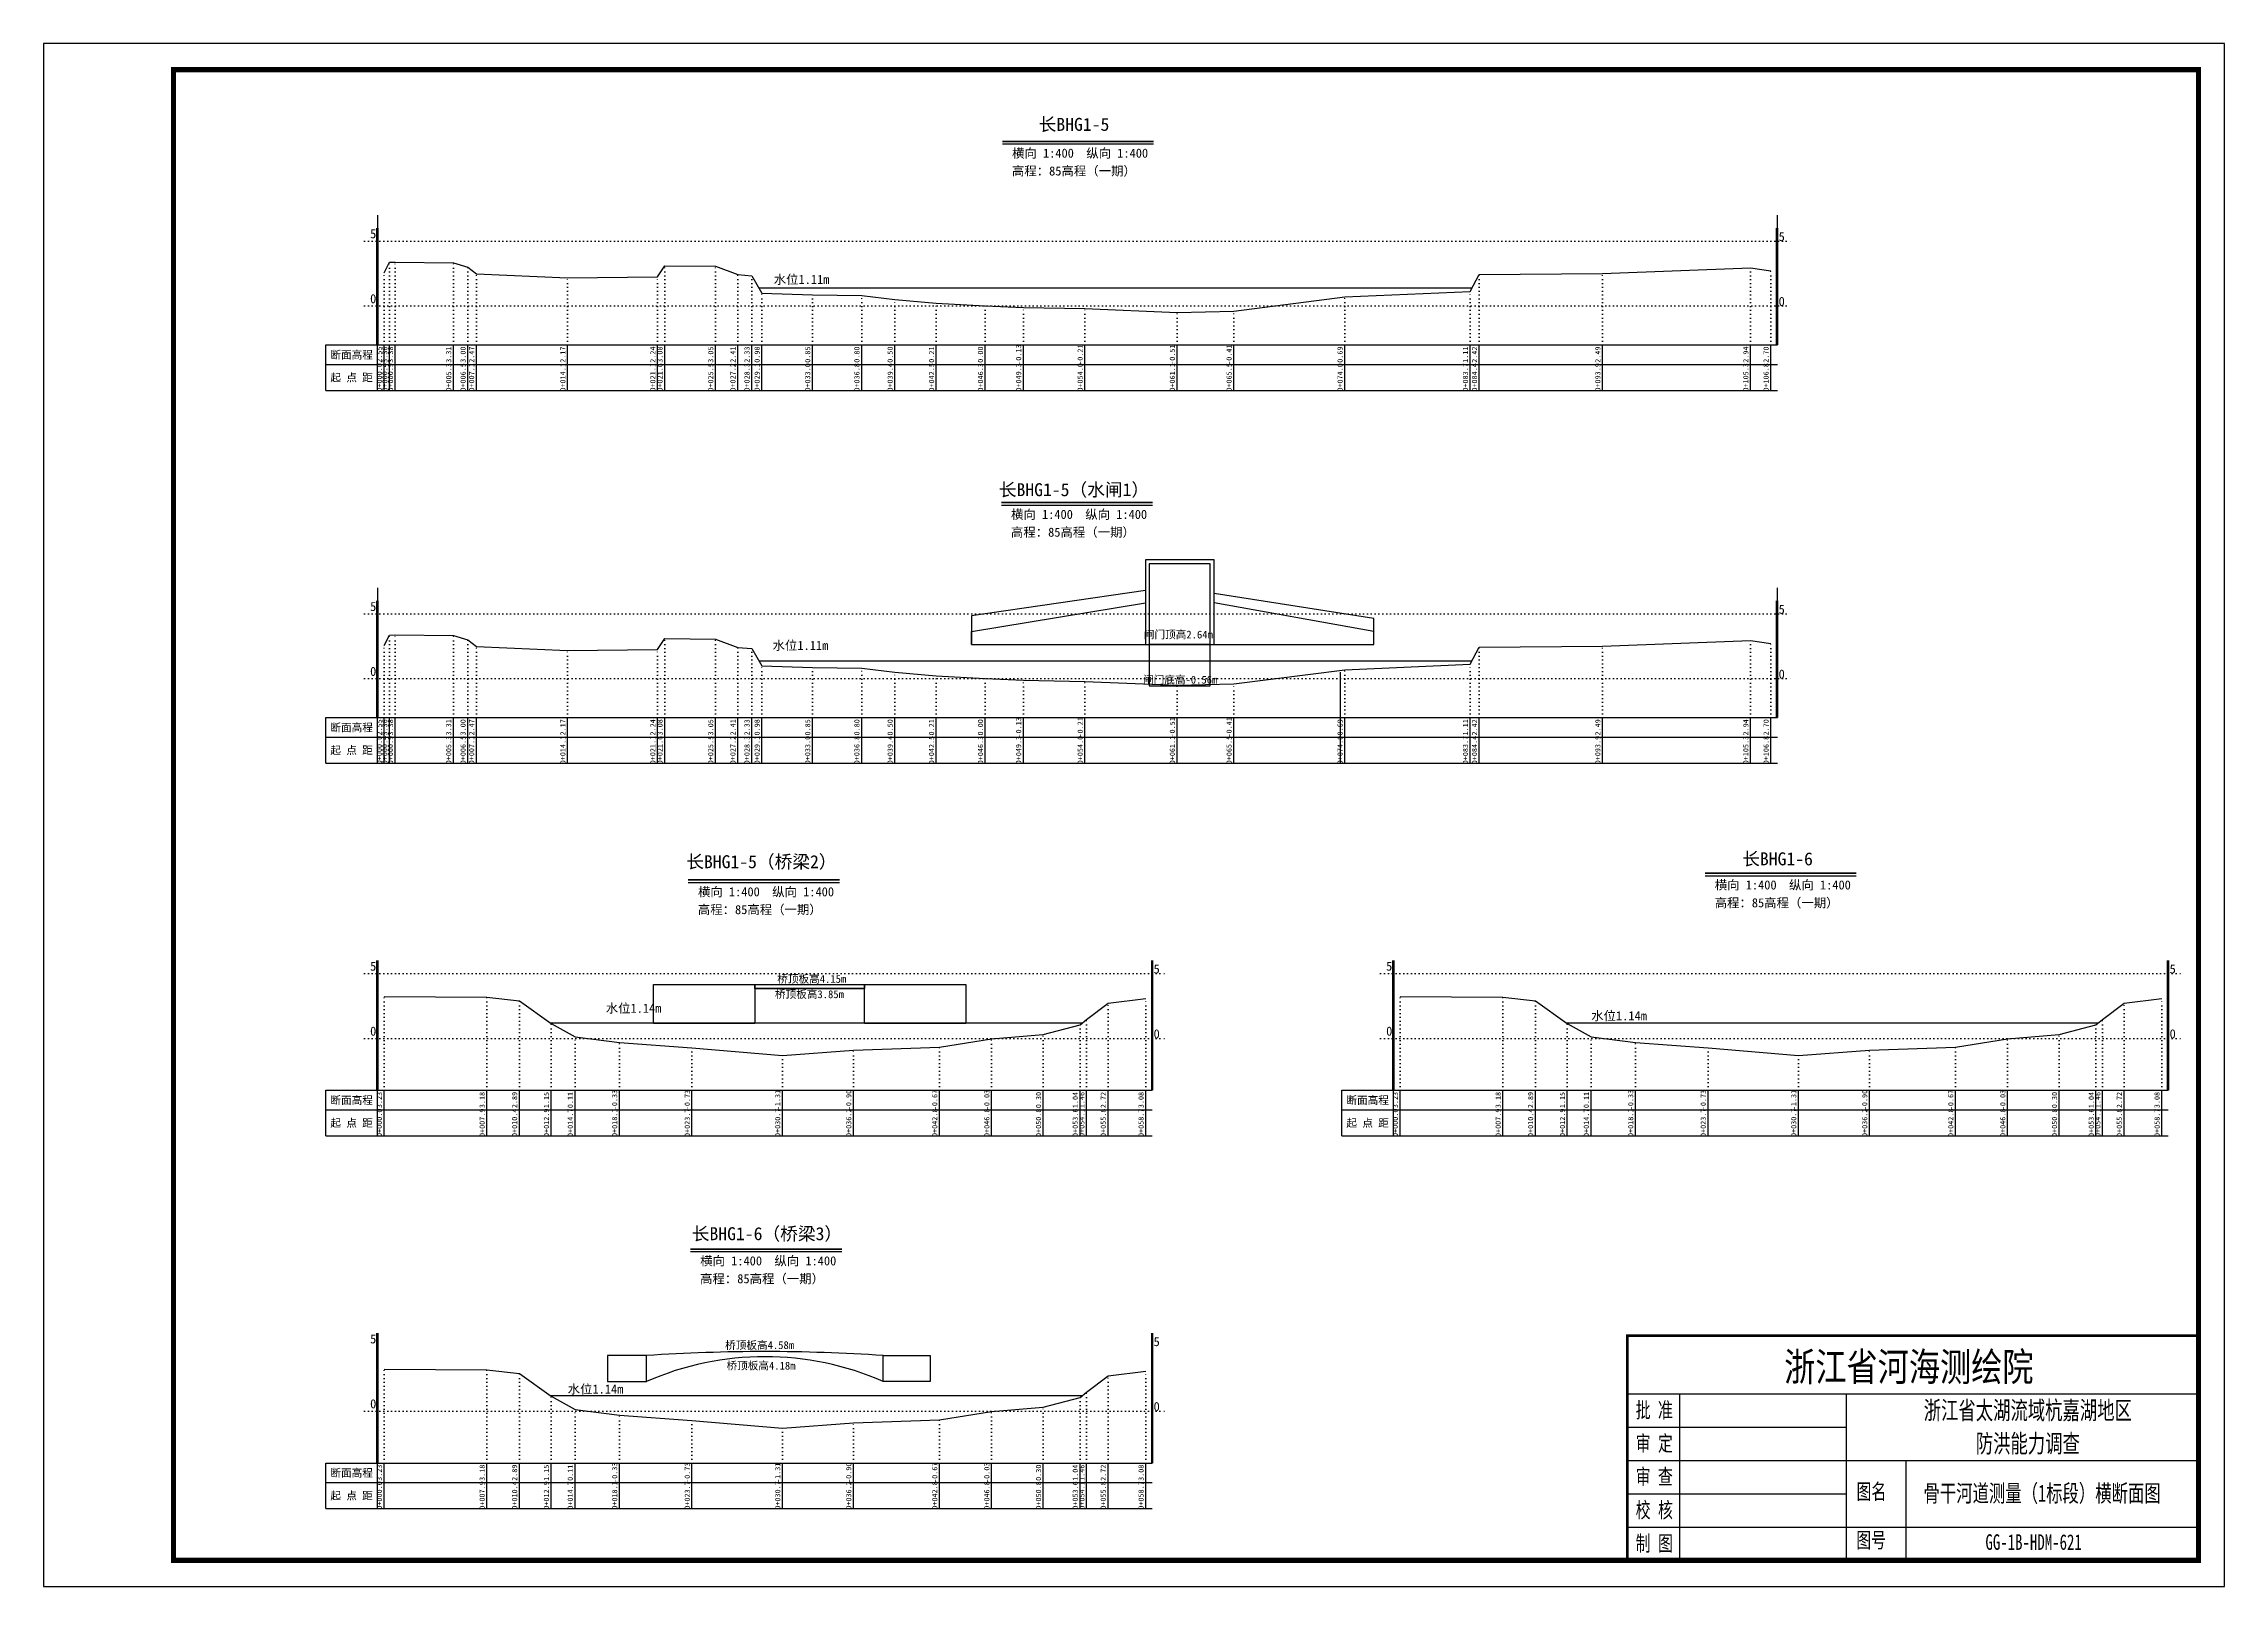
# Model space of a CAD drawing. Header units: millimetres. Extents: x 518104 to 523342, y 3371901 to 3372198.
# Drawn here: x 518586.1 to 519006.1, y 3371900.9 to 3372197.9 of the extents above; entities that cross this region are included whole.
import ezdxf
from ezdxf.enums import TextEntityAlignment as Align

# ---------------------------------------------------------------- set-up
doc = ezdxf.new("R2010")
doc.units = ezdxf.units.MM
doc.header["$LTSCALE"] = 0.4
doc.header["$MEASUREMENT"] = 0
doc.linetypes.add('X4', pattern=[1.6, 0, -1.6])
for name, color, linetype in [('DMX', 1, 'Continuous'), ('TEXT', 7, 'Continuous'), ('zdm1', 5, 'Continuous'), ('ZDMT5', 3, 'Continuous'), ('图层1', 4, 'Continuous'), ('图框', 7, 'Continuous'), ('断面名称', 5, 'Continuous'), ('桥梁', 7, 'Continuous'), ('比例尺', 3, 'Continuous'), ('水闸', 7, 'Continuous')]:
    doc.layers.add(name, color=color, linetype=linetype)
doc.styles.add('HDM', font='仿宋_GB2312.ttf')
doc.styles.add('tk2', font='SimSun.ttf', dxfattribs={"width": 0.8})

msp = doc.modelspace()

# ---------------------------------------------------------------- linework, layer by layer
at = {"linetype": 'Continuous', "flags": 128}
msp.add_lwpolyline([(518723.03, 3372015.99), (518744.18, 3372015.99)], dxfattribs=at)
at = {"lineweight": 100, "const_width": 0.5}
msp.add_lwpolyline([(519001.08, 3371949.15), (518891.08, 3371949.15), (518891.08, 3371905.87), (519001.08, 3371905.87), (519001.08, 3371949.15)], dxfattribs=at)
at = {"layer": 'DMX', "linetype": 'Continuous', "flags": 128}
for points in [[(518651.65, 3372153.75), (518652.7, 3372155.77), (518653.8, 3372155.82), (518665, 3372155.65), (518667.78, 3372154.87), (518669.43, 3372153.55), (518687, 3372152.8), (518687, 3372152.8), (518704.33, 3372152.97), (518705.7, 3372155.07), (518715.48, 3372155), (518719.75, 3372153.4), (518722.45, 3372153.2), (518724.4, 3372149.82), (518734.15, 3372149.5), (518743.63, 3372149.37), (518750.03, 3372148.62), (518758, 3372147.9), (518767.43, 3372147.37), (518774.78, 3372147.05), (518786.63, 3372146.85), (518804.38, 3372146.1), (518815.3, 3372146.35), (518836.68, 3372149.1), (518860.83, 3372150.15), (518862.58, 3372153.42), (518886.33, 3372153.6), (518914.83, 3372154.72), (518918.73, 3372154.12)], [(518651.65, 3372082), (518652.7, 3372084.02), (518653.8, 3372084.07), (518665, 3372083.9), (518667.78, 3372083.12), (518669.43, 3372081.8), (518687, 3372081.05), (518687, 3372081.05), (518704.33, 3372081.22), (518705.7, 3372083.32), (518715.48, 3372083.25), (518719.75, 3372081.65), (518722.45, 3372081.45), (518724.4, 3372078.07), (518734.15, 3372077.75), (518743.63, 3372077.62), (518750.03, 3372076.87), (518758, 3372076.15), (518767.43, 3372075.62), (518774.78, 3372075.3), (518786.63, 3372075.1), (518804.38, 3372074.35), (518815.3, 3372074.6), (518836.68, 3372077.35), (518860.83, 3372078.4), (518862.58, 3372081.67), (518886.33, 3372081.85), (518914.83, 3372082.97), (518918.73, 3372082.37)], [(518651.65, 3372014.45), (518671.45, 3372014.32), (518677.7, 3372013.6), (518683.83, 3372009.25), (518688.43, 3372006.65), (518696.98, 3372005.55), (518696.98, 3372005.55), (518710.95, 3372004.55), (518710.95, 3372004.55), (518728.38, 3372003.1), (518728.38, 3372003.1), (518742.05, 3372004.12), (518742.05, 3372004.12), (518758.63, 3372004.7), (518758.63, 3372004.7), (518768.65, 3372006.3), (518778.6, 3372007.12), (518785.68, 3372008.97), (518786.95, 3372010.02), (518791.08, 3372013.17), (518798.35, 3372014.07)], [(518847.33, 3372014.45), (518867.13, 3372014.32), (518873.38, 3372013.6), (518879.5, 3372009.25), (518884.1, 3372006.65), (518892.65, 3372005.55), (518892.65, 3372005.55), (518906.63, 3372004.55), (518906.63, 3372004.55), (518924.05, 3372003.1), (518924.05, 3372003.1), (518937.73, 3372004.12), (518937.73, 3372004.12), (518954.3, 3372004.7), (518954.3, 3372004.7), (518964.33, 3372006.3), (518974.28, 3372007.12), (518981.35, 3372008.97), (518982.63, 3372010.02), (518986.75, 3372013.17), (518994.03, 3372014.07)], [(518651.65, 3371942.7), (518671.45, 3371942.57), (518677.7, 3371941.85), (518683.83, 3371937.5), (518688.43, 3371934.9), (518696.98, 3371933.8), (518696.98, 3371933.8), (518710.95, 3371932.8), (518710.95, 3371932.8), (518728.38, 3371931.35), (518728.38, 3371931.35), (518742.05, 3371932.37), (518742.05, 3371932.37), (518758.63, 3371932.95), (518758.63, 3371932.95), (518768.65, 3371934.55), (518778.6, 3371935.37), (518785.68, 3371937.22), (518786.95, 3371938.27), (518791.08, 3371941.42), (518798.35, 3371942.32)]]:
    msp.add_lwpolyline(points, dxfattribs=at)
at = {"layer": 'TEXT', "color": 0}
for p, q in [((518891.08, 3371937.95, 0), (519001.08, 3371937.95, 0)), ((518901.16, 3371937.95, 0), (518901.16, 3371912.29, 0)), ((518933.24, 3371937.95, 0), (518933.24, 3371912.29, 0)), ((518891.08, 3371931.54, 0), (518933.24, 3371931.54, 0)), ((518891.08, 3371925.12, 0), (518933.24, 3371925.12, 0)), ((518933.24, 3371925.12, 0), (519001.08, 3371925.12, 0)), ((518944.73, 3371925.12, 0), (518944.73, 3371905.87, 0)), ((518891.08, 3371918.7, 0), (518933.24, 3371918.7, 0)), ((518891.08, 3371912.29, 0), (519001.08, 3371912.29, 0)), ((518901.16, 3371912.29, 0), (518901.16, 3371905.87, 0)), ((518933.24, 3371912.29, 0), (518933.24, 3371905.87, 0))]:
    msp.add_line(p, q, dxfattribs=at)
at = {"layer": 'zdm1', "linetype": 'X4'}
for p, q in [((518647.9, 3372159.87), (518922.48, 3372159.87)), ((518647.9, 3372147.37), (518922.48, 3372147.37)), ((518647.9, 3372088.12), (518922.48, 3372088.12)), ((518647.9, 3372075.62), (518922.48, 3372075.62)), ((518647.9, 3372018.87), (518802.1, 3372018.87)), ((518843.58, 3372018.87), (518997.78, 3372018.87)), ((518647.9, 3372006.37), (518802.1, 3372006.37)), ((518843.58, 3372006.37), (518997.78, 3372006.37)), ((518647.9, 3371934.62), (518802.1, 3371934.62))]:
    msp.add_line(p, q, dxfattribs=at)
at = {"layer": 'zdm1', "linetype": 'Continuous'}
for p, q in [((518650.28, 3372139.87), (518650.28, 3372162.37)), ((518650.53, 3372139.87), (518650.53, 3372162.37)), ((518919.85, 3372139.87), (518919.85, 3372162.37)), ((518920.1, 3372139.87), (518920.1, 3372162.37)), ((518640.4, 3372139.87), (518651.65, 3372139.87)), ((518640.4, 3372131.12), (518640.4, 3372139.87)), ((518650.4, 3372131.12), (518650.4, 3372139.87)), ((518651.65, 3372139.87), (518919.98, 3372139.87)), ((518640.4, 3372136.12), (518919.98, 3372136.12)), ((518640.4, 3372131.12), (518919.98, 3372131.12)), ((518650.28, 3372068.12), (518650.28, 3372090.62)), ((518650.53, 3372068.12), (518650.53, 3372090.62)), ((518919.85, 3372068.12), (518919.85, 3372090.62)), ((518920.1, 3372068.12), (518920.1, 3372090.62)), ((518835.87, 3372059.37), (518835.87, 3372076.87)), ((518640.4, 3372059.37), (518640.4, 3372068.12)), ((518640.4, 3372068.12), (518651.65, 3372068.12)), ((518650.4, 3372059.37), (518650.4, 3372068.12)), ((518651.65, 3372068.12), (518919.98, 3372068.12)), ((518640.4, 3372064.37), (518919.98, 3372064.37)), ((518640.4, 3372059.37), (518919.98, 3372059.37)), ((518650.28, 3371996.37), (518650.28, 3372021.37)), ((518650.53, 3371996.37), (518650.53, 3372021.37)), ((518799.48, 3371996.37), (518799.48, 3372021.37)), ((518799.73, 3371996.37), (518799.73, 3372021.37)), ((518845.95, 3371996.37), (518845.95, 3372021.37)), ((518846.2, 3371996.37), (518846.2, 3372021.37)), ((518995.15, 3371996.37), (518995.15, 3372021.37)), ((518995.4, 3371996.37), (518995.4, 3372021.37)), ((518640.4, 3371987.62), (518640.4, 3371996.37)), ((518640.4, 3371996.37), (518651.65, 3371996.37)), ((518650.4, 3371987.62), (518650.4, 3371996.37)), ((518651.65, 3371996.37), (518799.6, 3371996.37)), ((518836.08, 3371996.37), (518847.33, 3371996.37)), ((518836.08, 3371987.62), (518836.08, 3371996.37)), ((518846.08, 3371987.62), (518846.08, 3371996.37)), ((518847.33, 3371996.37), (518995.28, 3371996.37)), ((518640.4, 3371992.62), (518799.6, 3371992.62)), ((518836.08, 3371992.62), (518995.28, 3371992.62)), ((518640.4, 3371987.62), (518718.58, 3371987.62)), ((518640.4, 3371987.62), (518799.6, 3371987.62)), ((518836.08, 3371987.62), (518939.65, 3371987.62)), ((518836.08, 3371987.62), (518995.28, 3371987.62)), ((518650.28, 3371924.62), (518650.28, 3371949.62)), ((518650.53, 3371924.62), (518650.53, 3371949.62)), ((518799.48, 3371924.62), (518799.48, 3371949.62)), ((518799.73, 3371924.62), (518799.73, 3371949.62)), ((518640.4, 3371915.87), (518640.4, 3371924.62)), ((518640.4, 3371924.62), (518651.65, 3371924.62)), ((518650.4, 3371915.87), (518650.4, 3371924.62)), ((518651.65, 3371924.62), (518799.6, 3371924.62)), ((518640.4, 3371920.87), (518799.6, 3371920.87)), ((518640.4, 3371915.87), (518724.05, 3371915.87)), ((518640.4, 3371915.87), (518799.6, 3371915.87))]:
    msp.add_line(p, q, dxfattribs=at)
at = {"layer": 'zdm1', "linetype": 'Continuous', "flags": 128}
for points in [[(518650.4, 3372162.37, 0.25, 0.25, 0), (518650.4, 3372164.87, 0.25, 0.25, 0)], [(518919.98, 3372162.37, 0.25, 0.25, 0), (518919.98, 3372164.87, 0.25, 0.25, 0)], [(518650.4, 3372157.37, 0.25, 0.25, 0), (518650.4, 3372159.87, 0.25, 0.25, 0)], [(518919.98, 3372157.37, 0.25, 0.25, 0), (518919.98, 3372159.87, 0.25, 0.25, 0)], [(518650.4, 3372152.37, 0.25, 0.25, 0), (518650.4, 3372154.87, 0.25, 0.25, 0)], [(518919.98, 3372152.37, 0.25, 0.25, 0), (518919.98, 3372154.87, 0.25, 0.25, 0)], [(518650.4, 3372147.37, 0.25, 0.25, 0), (518650.4, 3372149.87, 0.25, 0.25, 0)], [(518919.98, 3372147.37, 0.25, 0.25, 0), (518919.98, 3372149.87, 0.25, 0.25, 0)], [(518650.4, 3372142.37, 0.25, 0.25, 0), (518650.4, 3372144.87, 0.25, 0.25, 0)], [(518919.98, 3372142.37, 0.25, 0.25, 0), (518919.98, 3372144.87, 0.25, 0.25, 0)], [(518650.4, 3372090.62, 0.25, 0.25, 0), (518650.4, 3372093.12, 0.25, 0.25, 0)], [(518919.98, 3372090.62, 0.25, 0.25, 0), (518919.98, 3372093.12, 0.25, 0.25, 0)], [(518650.4, 3372085.62, 0.25, 0.25, 0), (518650.4, 3372088.12, 0.25, 0.25, 0)], [(518919.98, 3372085.62, 0.25, 0.25, 0), (518919.98, 3372088.12, 0.25, 0.25, 0)], [(518650.4, 3372080.62, 0.25, 0.25, 0), (518650.4, 3372083.12, 0.25, 0.25, 0)], [(518919.98, 3372080.62, 0.25, 0.25, 0), (518919.98, 3372083.12, 0.25, 0.25, 0)], [(518650.4, 3372075.62, 0.25, 0.25, 0), (518650.4, 3372078.12, 0.25, 0.25, 0)], [(518919.98, 3372075.62, 0.25, 0.25, 0), (518919.98, 3372078.12, 0.25, 0.25, 0)], [(518650.4, 3372070.62, 0.25, 0.25, 0), (518650.4, 3372073.12, 0.25, 0.25, 0)], [(518919.98, 3372070.62, 0.25, 0.25, 0), (518919.98, 3372073.12, 0.25, 0.25, 0)], [(518650.4, 3372018.87, 0.25, 0.25, 0), (518650.4, 3372021.37, 0.25, 0.25, 0)], [(518799.6, 3372018.87, 0.25, 0.25, 0), (518799.6, 3372021.37, 0.25, 0.25, 0)], [(518846.08, 3372018.87, 0.25, 0.25, 0), (518846.08, 3372021.37, 0.25, 0.25, 0)], [(518995.28, 3372018.87, 0.25, 0.25, 0), (518995.28, 3372021.37, 0.25, 0.25, 0)], [(518650.4, 3372013.87, 0.25, 0.25, 0), (518650.4, 3372016.37, 0.25, 0.25, 0)], [(518799.6, 3372013.87, 0.25, 0.25, 0), (518799.6, 3372016.37, 0.25, 0.25, 0)], [(518846.08, 3372013.87, 0.25, 0.25, 0), (518846.08, 3372016.37, 0.25, 0.25, 0)], [(518995.28, 3372013.87, 0.25, 0.25, 0), (518995.28, 3372016.37, 0.25, 0.25, 0)], [(518650.4, 3372008.87, 0.25, 0.25, 0), (518650.4, 3372011.37, 0.25, 0.25, 0)], [(518799.6, 3372008.87, 0.25, 0.25, 0), (518799.6, 3372011.37, 0.25, 0.25, 0)], [(518846.08, 3372008.87, 0.25, 0.25, 0), (518846.08, 3372011.37, 0.25, 0.25, 0)], [(518995.28, 3372008.87, 0.25, 0.25, 0), (518995.28, 3372011.37, 0.25, 0.25, 0)], [(518650.4, 3372003.87, 0.25, 0.25, 0), (518650.4, 3372006.37, 0.25, 0.25, 0)], [(518799.6, 3372003.87, 0.25, 0.25, 0), (518799.6, 3372006.37, 0.25, 0.25, 0)], [(518846.08, 3372003.87, 0.25, 0.25, 0), (518846.08, 3372006.37, 0.25, 0.25, 0)], [(518995.28, 3372003.87, 0.25, 0.25, 0), (518995.28, 3372006.37, 0.25, 0.25, 0)], [(518650.4, 3371998.87, 0.25, 0.25, 0), (518650.4, 3372001.37, 0.25, 0.25, 0)], [(518799.6, 3371998.87, 0.25, 0.25, 0), (518799.6, 3372001.37, 0.25, 0.25, 0)], [(518846.08, 3371998.87, 0.25, 0.25, 0), (518846.08, 3372001.37, 0.25, 0.25, 0)], [(518995.28, 3371998.87, 0.25, 0.25, 0), (518995.28, 3372001.37, 0.25, 0.25, 0)], [(518650.4, 3371947.12, 0.25, 0.25, 0), (518650.4, 3371949.62, 0.25, 0.25, 0)], [(518799.6, 3371947.12, 0.25, 0.25, 0), (518799.6, 3371949.62, 0.25, 0.25, 0)], [(518650.4, 3371942.12, 0.25, 0.25, 0), (518650.4, 3371944.62, 0.25, 0.25, 0)], [(518799.6, 3371942.12, 0.25, 0.25, 0), (518799.6, 3371944.62, 0.25, 0.25, 0)], [(518650.4, 3371937.12, 0.25, 0.25, 0), (518650.4, 3371939.62, 0.25, 0.25, 0)], [(518799.6, 3371937.12, 0.25, 0.25, 0), (518799.6, 3371939.62, 0.25, 0.25, 0)], [(518650.4, 3371932.12, 0.25, 0.25, 0), (518650.4, 3371934.62, 0.25, 0.25, 0)], [(518799.6, 3371932.12, 0.25, 0.25, 0), (518799.6, 3371934.62, 0.25, 0.25, 0)], [(518650.4, 3371927.12, 0.25, 0.25, 0), (518650.4, 3371929.62, 0.25, 0.25, 0)], [(518799.6, 3371927.12, 0.25, 0.25, 0), (518799.6, 3371929.62, 0.25, 0.25, 0)]]:
    msp.add_lwpolyline(points, format="xyseb", dxfattribs=at)
at = {"layer": 'ZDMT5', "linetype": 'X4'}
for p, q in [((518652.7, 3372139.87), (518652.7, 3372155.77)), ((518653.8, 3372139.87), (518653.8, 3372155.82)), ((518665, 3372139.87), (518665, 3372155.65)), ((518667.78, 3372139.87), (518667.78, 3372154.87)), ((518705.7, 3372139.87), (518705.7, 3372155.07)), ((518715.48, 3372139.87), (518715.48, 3372155)), ((518651.65, 3372139.87), (518651.65, 3372153.75)), ((518669.43, 3372139.87), (518669.43, 3372153.55)), ((518687, 3372139.87), (518687, 3372152.8)), ((518687, 3372139.87), (518687, 3372152.8)), ((518704.33, 3372139.87), (518704.33, 3372152.97)), ((518719.75, 3372139.87), (518719.75, 3372153.4)), ((518722.45, 3372139.87), (518722.45, 3372153.2)), ((518862.58, 3372139.87), (518862.58, 3372153.42)), ((518886.33, 3372139.87), (518886.33, 3372153.6)), ((518914.83, 3372139.87), (518914.83, 3372154.72)), ((518918.73, 3372139.87), (518918.73, 3372154.12)), ((518724.4, 3372139.87), (518724.4, 3372149.82)), ((518734.15, 3372139.87), (518734.15, 3372149.5)), ((518743.63, 3372139.87), (518743.63, 3372149.37)), ((518750.03, 3372139.87), (518750.03, 3372148.62)), ((518758, 3372139.87), (518758, 3372147.9)), ((518767.43, 3372139.87), (518767.43, 3372147.37)), ((518774.78, 3372139.87), (518774.78, 3372147.05)), ((518786.63, 3372139.87), (518786.63, 3372146.85)), ((518836.68, 3372139.87), (518836.68, 3372149.1)), ((518860.83, 3372139.87), (518860.83, 3372150.15)), ((518804.38, 3372139.87), (518804.38, 3372146.1)), ((518815.3, 3372139.87), (518815.3, 3372146.35)), ((518652.7, 3372068.12), (518652.7, 3372084.02)), ((518653.8, 3372068.12), (518653.8, 3372084.07)), ((518665, 3372068.12), (518665, 3372083.9)), ((518651.65, 3372068.12), (518651.65, 3372082)), ((518667.78, 3372068.12), (518667.78, 3372083.12)), ((518669.43, 3372068.12), (518669.43, 3372081.8)), ((518687, 3372068.12), (518687, 3372081.05)), ((518687, 3372068.12), (518687, 3372081.05)), ((518704.33, 3372068.12), (518704.33, 3372081.22)), ((518705.7, 3372068.12), (518705.7, 3372083.32)), ((518715.48, 3372068.12), (518715.48, 3372083.25)), ((518719.75, 3372068.12), (518719.75, 3372081.65)), ((518722.45, 3372068.12), (518722.45, 3372081.45)), ((518862.58, 3372068.12), (518862.58, 3372081.67)), ((518886.33, 3372068.12), (518886.33, 3372081.85)), ((518914.83, 3372068.12), (518914.83, 3372082.97)), ((518918.73, 3372068.12), (518918.73, 3372082.37)), ((518724.4, 3372068.12), (518724.4, 3372078.07)), ((518734.15, 3372068.12), (518734.15, 3372077.75)), ((518743.63, 3372068.12), (518743.63, 3372077.62)), ((518750.03, 3372068.12), (518750.03, 3372076.87)), ((518758, 3372068.12), (518758, 3372076.15)), ((518767.43, 3372068.12), (518767.43, 3372075.62)), ((518774.78, 3372068.12), (518774.78, 3372075.3)), ((518786.63, 3372068.12), (518786.63, 3372075.1)), ((518836.68, 3372068.12), (518836.68, 3372077.35)), ((518860.83, 3372068.12), (518860.83, 3372078.4)), ((518804.38, 3372068.12), (518804.38, 3372074.35)), ((518815.3, 3372068.12), (518815.3, 3372074.6)), ((518651.65, 3371996.37), (518651.65, 3372014.45)), ((518671.45, 3371996.37), (518671.45, 3372014.32)), ((518677.7, 3371996.37), (518677.7, 3372013.6)), ((518791.08, 3371996.37), (518791.08, 3372013.17)), ((518798.35, 3371996.37), (518798.35, 3372014.07)), ((518847.33, 3371996.37), (518847.33, 3372014.45)), ((518867.13, 3371996.37), (518867.13, 3372014.32)), ((518873.38, 3371996.37), (518873.38, 3372013.6)), ((518986.75, 3371996.37), (518986.75, 3372013.17)), ((518994.03, 3371996.37), (518994.03, 3372014.07)), ((518683.83, 3371996.37), (518683.83, 3372009.25)), ((518785.68, 3371996.37), (518785.68, 3372008.97)), ((518786.95, 3371996.37), (518786.95, 3372010.02)), ((518879.5, 3371996.37), (518879.5, 3372009.25)), ((518981.35, 3371996.37), (518981.35, 3372008.97)), ((518982.63, 3371996.37), (518982.63, 3372010.02)), ((518688.43, 3371996.37), (518688.43, 3372006.65)), ((518696.98, 3371996.37), (518696.98, 3372005.55)), ((518696.98, 3371996.37), (518696.98, 3372005.55)), ((518710.95, 3371996.37), (518710.95, 3372004.55)), ((518710.95, 3371996.37), (518710.95, 3372004.55)), ((518742.05, 3371996.37), (518742.05, 3372004.12)), ((518742.05, 3371996.37), (518742.05, 3372004.12)), ((518758.63, 3371996.37), (518758.63, 3372004.7)), ((518758.63, 3371996.37), (518758.63, 3372004.7)), ((518768.65, 3371996.37), (518768.65, 3372006.3)), ((518778.6, 3371996.37), (518778.6, 3372007.12)), ((518884.1, 3371996.37), (518884.1, 3372006.65)), ((518892.65, 3371996.37), (518892.65, 3372005.55)), ((518892.65, 3371996.37), (518892.65, 3372005.55)), ((518906.63, 3371996.37), (518906.63, 3372004.55)), ((518906.63, 3371996.37), (518906.63, 3372004.55)), ((518937.73, 3371996.37), (518937.73, 3372004.12)), ((518937.73, 3371996.37), (518937.73, 3372004.12)), ((518954.3, 3371996.37), (518954.3, 3372004.7)), ((518954.3, 3371996.37), (518954.3, 3372004.7)), ((518964.33, 3371996.37), (518964.33, 3372006.3)), ((518974.28, 3371996.37), (518974.28, 3372007.12)), ((518728.38, 3371996.37), (518728.38, 3372003.1)), ((518728.38, 3371996.37), (518728.38, 3372003.1)), ((518924.05, 3371996.37), (518924.05, 3372003.1)), ((518924.05, 3371996.37), (518924.05, 3372003.1)), ((518651.65, 3371924.62), (518651.65, 3371942.7)), ((518671.45, 3371924.62), (518671.45, 3371942.57)), ((518677.7, 3371924.62), (518677.7, 3371941.85)), ((518791.08, 3371924.62), (518791.08, 3371941.42)), ((518798.35, 3371924.62), (518798.35, 3371942.32)), ((518683.83, 3371924.62), (518683.83, 3371937.5)), ((518785.68, 3371924.62), (518785.68, 3371937.22)), ((518786.95, 3371924.62), (518786.95, 3371938.27)), ((518688.43, 3371924.62), (518688.43, 3371934.9)), ((518696.98, 3371924.62), (518696.98, 3371933.8)), ((518696.98, 3371924.62), (518696.98, 3371933.8)), ((518710.95, 3371924.62), (518710.95, 3371932.8)), ((518710.95, 3371924.62), (518710.95, 3371932.8)), ((518742.05, 3371924.62), (518742.05, 3371932.37)), ((518742.05, 3371924.62), (518742.05, 3371932.37)), ((518758.63, 3371924.62), (518758.63, 3371932.95)), ((518758.63, 3371924.62), (518758.63, 3371932.95)), ((518768.65, 3371924.62), (518768.65, 3371934.55)), ((518778.6, 3371924.62), (518778.6, 3371935.37)), ((518728.38, 3371924.62), (518728.38, 3371931.35)), ((518728.38, 3371924.62), (518728.38, 3371931.35))]:
    msp.add_line(p, q, dxfattribs=at)
at = {"layer": 'ZDMT5', "linetype": 'Continuous'}
for p, q in [((518651.65, 3372131.12), (518651.65, 3372139.87)), ((518652.7, 3372131.12), (518652.7, 3372139.87)), ((518653.8, 3372131.12), (518653.8, 3372139.87)), ((518665, 3372131.12), (518665, 3372139.87)), ((518667.78, 3372131.12), (518667.78, 3372139.87)), ((518669.43, 3372131.12), (518669.43, 3372139.87)), ((518687, 3372131.12), (518687, 3372139.87)), ((518704.33, 3372131.12), (518704.33, 3372139.87)), ((518705.7, 3372131.12), (518705.7, 3372139.87)), ((518715.48, 3372131.12), (518715.48, 3372139.87)), ((518719.75, 3372131.12), (518719.75, 3372139.87)), ((518722.45, 3372131.12), (518722.45, 3372139.87)), ((518724.4, 3372131.12), (518724.4, 3372139.87)), ((518734.15, 3372131.12), (518734.15, 3372139.87)), ((518743.63, 3372131.12), (518743.63, 3372139.87)), ((518750.03, 3372131.12), (518750.03, 3372139.87)), ((518758, 3372131.12), (518758, 3372139.87)), ((518767.43, 3372131.12), (518767.43, 3372139.87)), ((518774.78, 3372131.12), (518774.78, 3372139.87)), ((518786.63, 3372131.12), (518786.63, 3372139.87)), ((518804.38, 3372131.12), (518804.38, 3372139.87)), ((518815.3, 3372131.12), (518815.3, 3372139.87)), ((518836.68, 3372131.12), (518836.68, 3372139.87)), ((518860.83, 3372131.12), (518860.83, 3372139.87)), ((518862.58, 3372131.12), (518862.58, 3372139.87)), ((518886.33, 3372131.12), (518886.33, 3372139.87)), ((518914.83, 3372131.12), (518914.83, 3372139.87)), ((518918.73, 3372131.12), (518918.73, 3372139.87)), ((518651.65, 3372059.37), (518651.65, 3372068.12)), ((518652.7, 3372059.37), (518652.7, 3372068.12)), ((518653.8, 3372059.37), (518653.8, 3372068.12)), ((518665, 3372059.37), (518665, 3372068.12)), ((518667.78, 3372059.37), (518667.78, 3372068.12)), ((518669.43, 3372059.37), (518669.43, 3372068.12)), ((518687, 3372059.37), (518687, 3372068.12)), ((518704.33, 3372059.37), (518704.33, 3372068.12)), ((518705.7, 3372059.37), (518705.7, 3372068.12)), ((518715.48, 3372059.37), (518715.48, 3372068.12)), ((518719.75, 3372059.37), (518719.75, 3372068.12)), ((518722.45, 3372059.37), (518722.45, 3372068.12)), ((518724.4, 3372059.37), (518724.4, 3372068.12)), ((518734.15, 3372059.37), (518734.15, 3372068.12)), ((518743.63, 3372059.37), (518743.63, 3372068.12)), ((518750.03, 3372059.37), (518750.03, 3372068.12)), ((518758, 3372059.37), (518758, 3372068.12)), ((518767.43, 3372059.37), (518767.43, 3372068.12)), ((518774.78, 3372059.37), (518774.78, 3372068.12)), ((518786.63, 3372059.37), (518786.63, 3372068.12)), ((518804.38, 3372059.37), (518804.38, 3372068.12)), ((518815.3, 3372059.37), (518815.3, 3372068.12)), ((518836.68, 3372059.37), (518836.68, 3372068.12)), ((518860.83, 3372059.37), (518860.83, 3372068.12)), ((518862.58, 3372059.37), (518862.58, 3372068.12)), ((518886.33, 3372059.37), (518886.33, 3372068.12)), ((518914.83, 3372059.37), (518914.83, 3372068.12)), ((518918.73, 3372059.37), (518918.73, 3372068.12)), ((518651.65, 3371987.62), (518651.65, 3371996.37)), ((518671.45, 3371987.62), (518671.45, 3371996.37)), ((518677.7, 3371987.62), (518677.7, 3371996.37)), ((518683.83, 3371987.62), (518683.83, 3371996.37)), ((518688.43, 3371987.62), (518688.43, 3371996.37)), ((518696.98, 3371987.62), (518696.98, 3371996.37)), ((518710.95, 3371987.62), (518710.95, 3371996.37)), ((518728.38, 3371987.62), (518728.38, 3371996.37)), ((518742.05, 3371987.62), (518742.05, 3371996.37)), ((518758.63, 3371987.62), (518758.63, 3371996.37)), ((518768.65, 3371987.62), (518768.65, 3371996.37)), ((518778.6, 3371987.62), (518778.6, 3371996.37)), ((518785.68, 3371987.62), (518785.68, 3371996.37)), ((518786.95, 3371987.62), (518786.95, 3371996.37)), ((518791.08, 3371987.62), (518791.08, 3371996.37)), ((518798.35, 3371987.62), (518798.35, 3371996.37)), ((518847.33, 3371987.62), (518847.33, 3371996.37)), ((518867.13, 3371987.62), (518867.13, 3371996.37)), ((518873.38, 3371987.62), (518873.38, 3371996.37)), ((518879.5, 3371987.62), (518879.5, 3371996.37)), ((518884.1, 3371987.62), (518884.1, 3371996.37)), ((518892.65, 3371987.62), (518892.65, 3371996.37)), ((518906.63, 3371987.62), (518906.63, 3371996.37)), ((518924.05, 3371987.62), (518924.05, 3371996.37)), ((518937.73, 3371987.62), (518937.73, 3371996.37)), ((518954.3, 3371987.62), (518954.3, 3371996.37)), ((518964.33, 3371987.62), (518964.33, 3371996.37)), ((518974.28, 3371987.62), (518974.28, 3371996.37)), ((518981.35, 3371987.62), (518981.35, 3371996.37)), ((518982.63, 3371987.62), (518982.63, 3371996.37)), ((518986.75, 3371987.62), (518986.75, 3371996.37)), ((518994.03, 3371987.62), (518994.03, 3371996.37)), ((518651.65, 3371915.87), (518651.65, 3371924.62)), ((518671.45, 3371915.87), (518671.45, 3371924.62)), ((518677.7, 3371915.87), (518677.7, 3371924.62)), ((518683.83, 3371915.87), (518683.83, 3371924.62)), ((518688.43, 3371915.87), (518688.43, 3371924.62)), ((518696.98, 3371915.87), (518696.98, 3371924.62)), ((518710.95, 3371915.87), (518710.95, 3371924.62)), ((518728.38, 3371915.87), (518728.38, 3371924.62)), ((518742.05, 3371915.87), (518742.05, 3371924.62)), ((518758.63, 3371915.87), (518758.63, 3371924.62)), ((518768.65, 3371915.87), (518768.65, 3371924.62)), ((518778.6, 3371915.87), (518778.6, 3371924.62)), ((518785.68, 3371915.87), (518785.68, 3371924.62)), ((518786.95, 3371915.87), (518786.95, 3371924.62)), ((518791.08, 3371915.87), (518791.08, 3371924.62)), ((518798.35, 3371915.87), (518798.35, 3371924.62))]:
    msp.add_line(p, q, dxfattribs=at)
at = {"layer": '图层1', "color": 6, "linetype": 'Continuous', "flags": 128}
for points in [[(518723.82, 3372150.83), (518861.19, 3372150.83)], [(518723.82, 3372079.08), (518861.19, 3372079.08)], [(518683.65, 3372009.37), (518786.16, 3372009.37)], [(518879.33, 3372009.37), (518981.84, 3372009.37)], [(518683.65, 3371937.62), (518786.16, 3371937.62)]]:
    msp.add_lwpolyline(points, dxfattribs=at)
at = {"layer": '图框', "flags": 128}
msp.add_lwpolyline([(518586.08, 3371900.87), (519006.08, 3371900.87), (519006.08, 3372197.87), (518586.08, 3372197.87)], close=True, dxfattribs=at)
at = {"layer": '图框', "const_width": 1, "flags": 128}
msp.add_lwpolyline([(518611.08, 3371905.87), (519001.08, 3371905.87), (519001.08, 3372192.87), (518611.08, 3372192.87)], close=True, dxfattribs=at)
at = {"layer": '桥梁', "linetype": 'Continuous', "flags": 128}
for points in [[(518703.51, 3372016.74), (518723.03, 3372016.74), (518723.03, 3372009.24), (518703.51, 3372009.24)], [(518723.03, 3372016.74), (518744.18, 3372016.74), (518744.18, 3372015.99), (518723.03, 3372015.99)], [(518744.18, 3372016.74), (518763.71, 3372016.74), (518763.71, 3372009.24), (518744.18, 3372009.24)], [(518694.7, 3371940.32), (518702.2, 3371940.32), (518702.2, 3371945.32), (518694.7, 3371945.32)], [(518747.8, 3371945.32), (518756.8, 3371945.32), (518756.8, 3371940.32), (518747.8, 3371940.32)]]:
    msp.add_lwpolyline(points, close=True, dxfattribs=at)
for points in [[(518747.8, 3371945.32, 0.032895), (518702.2, 3371945.32)], [(518747.8, 3371940.32, 0.208333), (518702.2, 3371940.32)]]:
    msp.add_lwpolyline(points, format="xyb", dxfattribs=at)
at = {"layer": '比例尺', "color": 3, "linetype": 'Continuous', "lineweight": 40}
for p, q in [((518770.73, 3372179.06), (518799.85, 3372179.06)), ((518770.54, 3372109.52), (518799.66, 3372109.52)), ((518906.07, 3372038.18), (518935.19, 3372038.18)), ((518710.24, 3372036.86), (518739.36, 3372036.86)), ((518710.67, 3371965.81), (518739.79, 3371965.81))]:
    msp.add_line(p, q, dxfattribs=at)
at = {"layer": '比例尺', "color": 3, "linetype": 'Continuous'}
for p, q in [((518770.73, 3372178.56), (518799.85, 3372178.56)), ((518770.54, 3372109.02), (518799.66, 3372109.02)), ((518906.07, 3372037.68), (518935.19, 3372037.68)), ((518710.24, 3372036.36), (518739.36, 3372036.36)), ((518710.67, 3371965.31), (518739.79, 3371965.31))]:
    msp.add_line(p, q, dxfattribs=at)
at = {"layer": '水闸', "linetype": 'Continuous', "flags": 128}
for points in [[(518811.51, 3372082.22), (518811.51, 3372090.22), (518811.51, 3372092.03), (518811.51, 3372098.47), (518798.26, 3372098.47), (518798.26, 3372090.22), (518798.26, 3372082.22)], [(518810.76, 3372082.22), (518810.76, 3372090.22), (518810.76, 3372092.03), (518810.76, 3372097.72), (518799.01, 3372097.72), (518799.01, 3372090.22), (518799.01, 3372082.22)], [(518798.26, 3372092.61), (518764.76, 3372087.72), (518764.76, 3372082.22), (518811.51, 3372082.22)], [(518811.51, 3372082.22), (518842.26, 3372082.22), (518842.26, 3372087.22), (518811.51, 3372092.03)], [(518764.76, 3372082.22), (518764.76, 3372084.72), (518798.26, 3372090.22)], [(518842.26, 3372082.22), (518842.26, 3372084.72), (518811.51, 3372090.22)], [(518810.76, 3372074.22), (518810.76, 3372082.22), (518799.01, 3372082.22), (518799.01, 3372074.22)], [(518799.01, 3372074.22), (518810.76, 3372074.22), (518810.76, 3372082.22), (518810.76, 3372082.22)]]:
    msp.add_lwpolyline(points, dxfattribs=at)

# ---------------------------------------------------------------- texts
at = {"layer": 'TEXT', "color": 7, "ltscale": 8, "style": 'tk2'}
for tag, p, s, height, width in [('浙江省河海测绘院', (518921.3, 3371940.39, 0), '（单位名称）', 5.5, 0.8), ('批 准', (518892.7, 3371933.32, 0), '批准', 3, 0.7), ('审 定', (518892.7, 3371926.91, 0), '审定', 3, 0.7), ('审 查', (518892.7, 3371920.49, 0), '审 查', 3, 0.7), ('图名', (518935.23, 3371917.62, 0), '审查', 3, 0.7), ('校 核', (518892.7, 3371914.07, 0), '校 核', 3, 0.7), ('图号', (518935.18, 3371908.29, 0), '图号', 3, 0.7), ('制 图', (518892.7, 3371907.66, 0), '制 图', 3, 0.7)]:
    msp.add_attdef(tag, p, s, height=height, dxfattribs=dict(at, width=width))
at = {"layer": 'TEXT', "color": 0, "style": 'tk2', "width": 0.7}
for tag, text, height, p in [('浙江省太湖流域杭嘉湖地区', '浙江省太湖流域杭嘉湖地区', 3.5, (518968.22, 3371934.77, -206.67)), ('防洪能力调查', '防洪能力调查', 3.5, (518968.22, 3371928.38, -206.67)), ('骨干河道测量（1标段）横断面图', '骨干河道测量（1标段）横断面图', 3.3, (518970.97, 3371918.8, -206.67)), ('GG-1B-HDM-621', 'GG-1B-HDM-001', 3, (518969.34, 3371909.4, -206.67))]:
    msp.add_attdef(tag, text=text, height=height, dxfattribs=at).set_placement(p, align=Align.MIDDLE_CENTER)
at = {"layer": 'zdm1', "linetype": 'Continuous', "style": 'HDM'}
for s, p in [('5', (518650.15, 3372159.87)), ('0', (518650.15, 3372147.37)), ('5', (518650.15, 3372088.12)), ('0', (518650.15, 3372075.62)), ('5', (518650.15, 3372018.87)), ('5', (518845.83, 3372018.87)), ('0', (518650.15, 3372006.37)), ('0', (518845.83, 3372006.37)), ('5', (518650.15, 3371947.12)), ('0', (518650.15, 3371934.62))]:
    msp.add_text(s, height=1.75, dxfattribs=at).set_placement(p, align=Align.BOTTOM_RIGHT)
for s, p in [('5', (518920.23, 3372159.87)), ('0', (518920.23, 3372147.37)), ('5', (518920.23, 3372088.12)), ('0', (518920.23, 3372075.62)), ('5', (518799.85, 3372018.87)), ('5', (518995.53, 3372018.87)), ('0', (518799.85, 3372006.37)), ('0', (518995.53, 3372006.37)), ('5', (518799.85, 3371947.12)), ('0', (518799.85, 3371934.62))]:
    msp.add_text(s, height=1.75, dxfattribs=at).set_placement(p)
for s, p in [('断面高程', (518645.4, 3372138)), ('起 点 距', (518645.4, 3372133.62)), ('断面高程', (518645.4, 3372066.25)), ('起 点 距', (518645.4, 3372061.87)), ('断面高程', (518645.4, 3371994.5)), ('断面高程', (518841.08, 3371994.5)), ('起 点 距', (518645.4, 3371990.12)), ('起 点 距', (518841.08, 3371990.12)), ('断面高程', (518645.4, 3371922.75)), ('起 点 距', (518645.4, 3371918.37))]:
    msp.add_text(s, height=1.5, dxfattribs=at).set_placement(p, align=Align.MIDDLE)
at = {"layer": 'ZDMT5', "linetype": 'Continuous', "style": 'HDM'}
for s, p in [('2.55', (518651.53, 3372138)), ('3.36', (518652.58, 3372138)), ('3.38', (518653.68, 3372138)), ('3.31', (518664.88, 3372138)), ('3.00', (518667.65, 3372138)), ('2.47', (518669.3, 3372138)), ('2.17', (518686.88, 3372138)), ('2.24', (518704.2, 3372138)), ('3.08', (518705.58, 3372138)), ('3.05', (518715.35, 3372138)), ('2.41', (518719.63, 3372138)), ('2.33', (518722.33, 3372138)), ('0.98', (518724.28, 3372138)), ('0.85', (518734.03, 3372138)), ('0.80', (518743.5, 3372138)), ('0.50', (518749.9, 3372138)), ('0.21', (518757.88, 3372138)), ('0.00', (518767.3, 3372138)), ('-0.13', (518774.65, 3372138)), ('-0.21', (518786.5, 3372138)), ('-0.51', (518804.25, 3372138)), ('-0.41', (518815.18, 3372138)), ('0.69', (518836.55, 3372138)), ('1.11', (518860.7, 3372138)), ('2.42', (518862.45, 3372138)), ('2.49', (518886.2, 3372138)), ('2.94', (518914.7, 3372138)), ('2.70', (518918.6, 3372138)), ('0+000.0', (518651.53, 3372133.62)), ('0+000.4', (518652.58, 3372133.62)), ('0+000.9', (518653.68, 3372133.62)), ('0+005.3', (518664.88, 3372133.62)), ('0+006.5', (518667.65, 3372133.62)), ('0+007.1', (518669.3, 3372133.62)), ('0+014.1', (518686.88, 3372133.62)), ('0+021.1', (518704.2, 3372133.62)), ('0+021.6', (518705.58, 3372133.62)), ('0+025.5', (518715.35, 3372133.62)), ('0+027.2', (518719.63, 3372133.62)), ('0+028.3', (518722.33, 3372133.62)), ('0+029.1', (518724.28, 3372133.62)), ('0+033.0', (518734.03, 3372133.62)), ('0+036.8', (518743.5, 3372133.62)), ('0+039.4', (518749.9, 3372133.62)), ('0+042.5', (518757.88, 3372133.62)), ('0+046.3', (518767.3, 3372133.62)), ('0+049.3', (518774.65, 3372133.62)), ('0+054.0', (518786.5, 3372133.62)), ('0+061.1', (518804.25, 3372133.62)), ('0+065.5', (518815.18, 3372133.62)), ('0+074.0', (518836.55, 3372133.62)), ('0+083.7', (518860.7, 3372133.62)), ('0+084.4', (518862.45, 3372133.62)), ('0+093.9', (518886.2, 3372133.62)), ('0+105.3', (518914.7, 3372133.62)), ('0+106.8', (518918.6, 3372133.62)), ('2.55', (518651.53, 3372066.25)), ('3.36', (518652.58, 3372066.25)), ('3.38', (518653.68, 3372066.25)), ('3.31', (518664.88, 3372066.25)), ('3.00', (518667.65, 3372066.25)), ('2.47', (518669.3, 3372066.25)), ('2.17', (518686.88, 3372066.25)), ('2.24', (518704.2, 3372066.25)), ('3.08', (518705.58, 3372066.25)), ('3.05', (518715.35, 3372066.25)), ('2.41', (518719.63, 3372066.25)), ('2.33', (518722.33, 3372066.25)), ('0.98', (518724.28, 3372066.25)), ('0.85', (518734.03, 3372066.25)), ('0.80', (518743.5, 3372066.25)), ('0.50', (518749.9, 3372066.25)), ('0.21', (518757.88, 3372066.25)), ('0.00', (518767.3, 3372066.25)), ('-0.13', (518774.65, 3372066.25)), ('-0.21', (518786.5, 3372066.25)), ('-0.51', (518804.25, 3372066.25)), ('-0.41', (518815.18, 3372066.25)), ('0.69', (518836.55, 3372066.25)), ('1.11', (518860.7, 3372066.25)), ('2.42', (518862.45, 3372066.25)), ('2.49', (518886.2, 3372066.25)), ('2.94', (518914.7, 3372066.25)), ('2.70', (518918.6, 3372066.25)), ('0+000.0', (518651.53, 3372061.87)), ('0+000.4', (518652.58, 3372061.87)), ('0+000.9', (518653.68, 3372061.87)), ('0+005.3', (518664.88, 3372061.87)), ('0+006.5', (518667.65, 3372061.87)), ('0+007.1', (518669.3, 3372061.87)), ('0+014.1', (518686.88, 3372061.87)), ('0+021.1', (518704.2, 3372061.87)), ('0+021.6', (518705.58, 3372061.87)), ('0+025.5', (518715.35, 3372061.87)), ('0+027.2', (518719.63, 3372061.87)), ('0+028.3', (518722.33, 3372061.87)), ('0+029.1', (518724.28, 3372061.87)), ('0+033.0', (518734.03, 3372061.87)), ('0+036.8', (518743.5, 3372061.87)), ('0+039.4', (518749.9, 3372061.87)), ('0+042.5', (518757.88, 3372061.87)), ('0+046.3', (518767.3, 3372061.87)), ('0+049.3', (518774.65, 3372061.87)), ('0+054.0', (518786.5, 3372061.87)), ('0+061.1', (518804.25, 3372061.87)), ('0+065.5', (518815.18, 3372061.87)), ('0+074.0', (518836.55, 3372061.87)), ('0+083.7', (518860.7, 3372061.87)), ('0+084.4', (518862.45, 3372061.87)), ('0+093.9', (518886.2, 3372061.87)), ('0+105.3', (518914.7, 3372061.87)), ('0+106.8', (518918.6, 3372061.87)), ('3.23', (518651.53, 3371994.5)), ('3.18', (518671.33, 3371994.5)), ('2.89', (518677.58, 3371994.5)), ('1.15', (518683.7, 3371994.5)), ('0.11', (518688.3, 3371994.5)), ('-0.33', (518696.85, 3371994.5)), ('-0.73', (518710.83, 3371994.5)), ('-1.31', (518728.25, 3371994.5)), ('-0.90', (518741.93, 3371994.5)), ('-0.67', (518758.5, 3371994.5)), ('-0.03', (518768.53, 3371994.5)), ('0.30', (518778.48, 3371994.5)), ('1.04', (518785.55, 3371994.5)), ('1.46', (518786.83, 3371994.5)), ('2.72', (518790.95, 3371994.5)), ('3.08', (518798.23, 3371994.5)), ('3.23', (518847.2, 3371994.5)), ('3.18', (518867, 3371994.5)), ('2.89', (518873.25, 3371994.5)), ('1.15', (518879.38, 3371994.5)), ('0.11', (518883.98, 3371994.5)), ('-0.33', (518892.53, 3371994.5)), ('-0.73', (518906.5, 3371994.5)), ('-1.31', (518923.93, 3371994.5)), ('-0.90', (518937.6, 3371994.5)), ('-0.67', (518954.18, 3371994.5)), ('-0.03', (518964.2, 3371994.5)), ('0.30', (518974.15, 3371994.5)), ('1.04', (518981.23, 3371994.5)), ('1.46', (518982.5, 3371994.5)), ('2.72', (518986.63, 3371994.5)), ('3.08', (518993.9, 3371994.5)), ('0+000.0', (518651.53, 3371990.12)), ('0+007.9', (518671.33, 3371990.12)), ('0+010.4', (518677.58, 3371990.12)), ('0+012.9', (518683.7, 3371990.12)), ('0+014.7', (518688.3, 3371990.12)), ('0+018.1', (518696.85, 3371990.12)), ('0+023.7', (518710.83, 3371990.12)), ('0+030.7', (518728.25, 3371990.12)), ('0+036.2', (518741.93, 3371990.12)), ('0+042.8', (518758.5, 3371990.12)), ('0+046.8', (518768.53, 3371990.12)), ('0+050.8', (518778.48, 3371990.12)), ('0+053.6', (518785.55, 3371990.12)), ('0+054.1', (518786.83, 3371990.12)), ('0+055.8', (518790.95, 3371990.12)), ('0+058.7', (518798.23, 3371990.12)), ('0+000.0', (518847.2, 3371990.12)), ('0+007.9', (518867, 3371990.12)), ('0+010.4', (518873.25, 3371990.12)), ('0+012.9', (518879.38, 3371990.12)), ('0+014.7', (518883.98, 3371990.12)), ('0+018.1', (518892.53, 3371990.12)), ('0+023.7', (518906.5, 3371990.12)), ('0+030.7', (518923.93, 3371990.12)), ('0+036.2', (518937.6, 3371990.12)), ('0+042.8', (518954.18, 3371990.12)), ('0+046.8', (518964.2, 3371990.12)), ('0+050.8', (518974.15, 3371990.12)), ('0+053.6', (518981.23, 3371990.12)), ('0+054.1', (518982.5, 3371990.12)), ('0+055.8', (518986.63, 3371990.12)), ('0+058.7', (518993.9, 3371990.12)), ('3.23', (518651.53, 3371922.75)), ('3.18', (518671.33, 3371922.75)), ('2.89', (518677.58, 3371922.75)), ('1.15', (518683.7, 3371922.75)), ('0.11', (518688.3, 3371922.75)), ('-0.33', (518696.85, 3371922.75)), ('-0.73', (518710.83, 3371922.75)), ('-1.31', (518728.25, 3371922.75)), ('-0.90', (518741.93, 3371922.75)), ('-0.67', (518758.5, 3371922.75)), ('-0.03', (518768.53, 3371922.75)), ('0.30', (518778.48, 3371922.75)), ('1.04', (518785.55, 3371922.75)), ('1.46', (518786.83, 3371922.75)), ('2.72', (518790.95, 3371922.75)), ('3.08', (518798.23, 3371922.75)), ('0+000.0', (518651.53, 3371918.37)), ('0+007.9', (518671.33, 3371918.37)), ('0+010.4', (518677.58, 3371918.37)), ('0+012.9', (518683.7, 3371918.37)), ('0+014.7', (518688.3, 3371918.37)), ('0+018.1', (518696.85, 3371918.37)), ('0+023.7', (518710.83, 3371918.37)), ('0+030.7', (518728.25, 3371918.37)), ('0+036.2', (518741.93, 3371918.37)), ('0+042.8', (518758.5, 3371918.37)), ('0+046.8', (518768.53, 3371918.37)), ('0+050.8', (518778.48, 3371918.37)), ('0+053.6', (518785.55, 3371918.37)), ('0+054.1', (518786.83, 3371918.37)), ('0+055.8', (518790.95, 3371918.37)), ('0+058.7', (518798.23, 3371918.37))]:
    msp.add_text(s, height=1, rotation=90, dxfattribs=at).set_placement(p, align=Align.BOTTOM_CENTER)
at = {"layer": '图层1', "color": 6, "linetype": 'Continuous', "style": 'HDM'}
for s, p in [('水位1.11m', (518732.06, 3372152.52)), ('水位1.11m', (518731.83, 3372082.06)), ('水位1.14m', (518699.7, 3372012.21)), ('水位1.14m', (518889.49, 3372010.76)), ('水位1.14m', (518692.37, 3371938.89))]:
    msp.add_text(s, height=1.75, dxfattribs=at).set_placement(p, align=Align.MIDDLE)
at = {"layer": '断面名称', "color": 5, "linetype": 'Continuous', "style": 'HDM'}
for s, p in [('长BHG1-5', (518784.52, 3372182.38)), ('长BHG1-5（水闸1）', (518784.52, 3372112.05)), ('长BHG1-5（桥梁2）', (518724.32, 3372040.43)), ('长BHG1-6', (518920.02, 3372040.98))]:
    msp.add_text(s, height=2.5, dxfattribs=at).set_placement(p, align=Align.MIDDLE)
msp.add_text('长BHG1-6（桥梁3）', height=2.5, dxfattribs=at).set_placement((518710.91, 3371967.52))
at = {"layer": '桥梁', "color": 11, "linetype": 'Continuous', "style": 'HDM'}
for s, p in [('桥顶板高4.15m', (518734.02, 3372017.86)), ('桥顶板高3.85m', (518733.57, 3372014.91)), ('桥顶板高4.58m', (518723.97, 3371947.36)), ('桥顶板高4.18m', (518724.24, 3371943.4))]:
    msp.add_text(s, height=1.5, dxfattribs=at).set_placement(p, align=Align.MIDDLE)
at = {"layer": '比例尺', "color": 3, "linetype": 'Continuous', "style": 'HDM'}
for s, p in [('横向 1:400  纵向 1:400', (518798.8, 3372175.39)), ('高程：85高程（一期）', (518796.43, 3372171.96)), ('横向 1:400  纵向 1:400', (518798.61, 3372105.85)), ('高程：85高程（一期）', (518796.24, 3372102.42)), ('横向 1:400  纵向 1:400', (518738.31, 3372033.19)), ('横向 1:400  纵向 1:400', (518934.14, 3372034.51)), ('高程：85高程（一期）', (518931.77, 3372031.07)), ('高程：85高程（一期）', (518735.94, 3372029.76)), ('横向 1:400  纵向 1:400', (518738.74, 3371962.14)), ('高程：85高程（一期）', (518736.37, 3371958.7))]:
    msp.add_text(s, height=1.75, dxfattribs=at).set_placement(p, align=Align.BOTTOM_RIGHT)
at = {"layer": '水闸', "color": 11, "linetype": 'Continuous', "style": 'HDM'}
for s, p in [('闸门顶高2.64m', (518804.62, 3372084.16)), ('闸门底高-0.56m', (518804.97, 3372075.46))]:
    msp.add_text(s, height=1.5, dxfattribs=at).set_placement(p, align=Align.MIDDLE)

doc.saveas('drawing.dxf')
